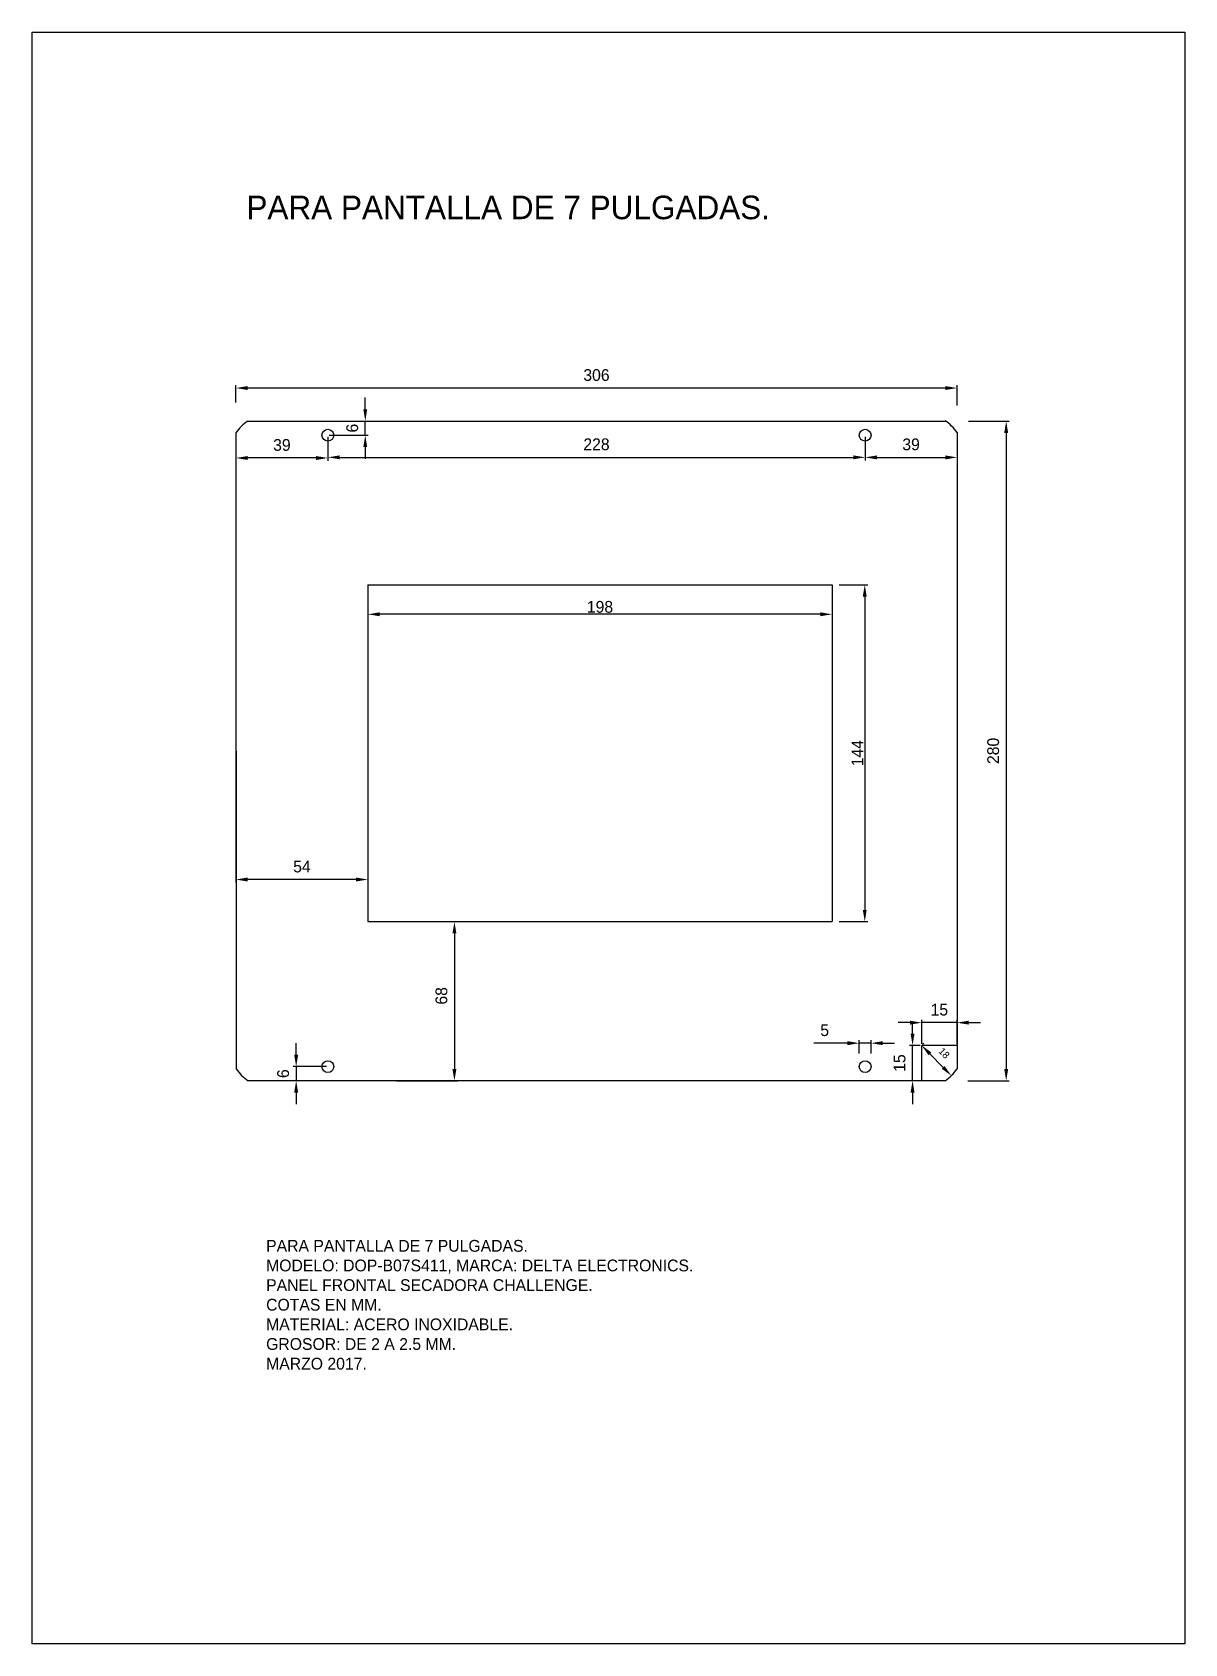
# Model space of a CAD drawing. Header units: millimetres. Extents: x 608 to 3138, y 804 to 1552.
# Drawn here: x 2648 to 3138, y 857 to 1541 of the extents above; entities that cross this region are included whole.
import ezdxf

# ---------------------------------------------------------------- set-up
doc = ezdxf.new("R2010")
doc.units = ezdxf.units.MM
doc.dimstyles.new('ISO-25', dxfattribs={"dimtxt": 2.5, "dimasz": 2.5, "dimexe": 1.25, "dimexo": 0.625, "dimtad": 1, "dimtxsty": 'Standard', "dimcen": 2.5, "dimadec": 0, "dimazin": 0, "dimtfac": 1, "dimtmove": 0, "dimatfit": 3, "dimfxl": 1, "dimarcsym": 0})

msp = doc.modelspace()

# ---------------------------------------------------------------- texts
at = {"width": 322.4856, "attachment_point": 1}
for s, insert, char_height in [('PARA PANTALLA DE 7 PULGADAS.', (2739.372, 1472.11), 10), ('PARA PANTALLA DE 7 PULGADAS.\\PMODELO: DOP-B07S411, MARCA: DELTA ELECTRONICS.\\PPANEL FRONTAL SECADORA CHALLENGE.     \\PCOTAS EN MM.\\PMATERIAL: ACERO INOXIDABLE.\\PGROSOR: DE 2 A 2.5 MM.\\PMARZO 2017.', (2747.734, 1028.841), 5)]:
    msp.add_mtext(s, dxfattribs=dict(at, insert=insert, char_height=char_height))

# ---------------------------------------------------------------- blocks, each defined once
blk = doc.blocks.new('*D51')
at = {"color": 0, "lineweight": -2, "transparency": 16777216}
for p, q in [((2734.93, 1384.28), (2734.93, 1391.68)), ((3035.93, 1390.43), (2739.93, 1390.43)), ((3040.93, 1383), (3040.93, 1391.68))]:
    blk.add_line(p, q, dxfattribs=at)
at = {"color": 0, "transparency": 16777216}
for points in [[(2739.93, 1391.26), (2739.93, 1389.6), (2734.93, 1390.43)], [(3035.93, 1391.26), (3035.93, 1389.6), (3040.93, 1390.43)]]:
    blk.add_solid(points, dxfattribs=at)
at = {"layer": 'Defpoints', "color": 0, "transparency": 16777216}
for p in [(2734.93, 1390.43), (2734.93, 1383.66), (3040.93, 1382.38)]:
    blk.add_point(p, dxfattribs=at)
at = {"color": 0, "transparency": 16777216, "insert": (2887.93, 1395.93), "char_height": 5, "attachment_point": 5}
blk.add_mtext('306', dxfattribs=at)
blk = doc.blocks.new('*D52')
at = {"color": 0, "lineweight": -2, "transparency": 16777216}
for p, q in [((3045.77, 1376.42), (3063.05, 1376.42)), ((3061.8, 1371.42), (3061.8, 1101.42)), ((3045.46, 1096.42), (3063.05, 1096.42))]:
    blk.add_line(p, q, dxfattribs=at)
at = {"color": 0, "transparency": 16777216}
for points in [[(3060.97, 1371.42), (3062.63, 1371.42), (3061.8, 1376.42)], [(3060.97, 1101.42), (3062.63, 1101.42), (3061.8, 1096.42)]]:
    blk.add_solid(points, dxfattribs=at)
at = {"layer": 'Defpoints', "color": 0, "transparency": 16777216}
for p in [(3045.15, 1376.42), (3044.83, 1096.42), (3061.8, 1096.42)]:
    blk.add_point(p, dxfattribs=at)
at = {"color": 0, "transparency": 16777216, "insert": (3056.3, 1236.42), "char_height": 5, "attachment_point": 5, "rotation": 90}
blk.add_mtext('280', dxfattribs=at)
blk = doc.blocks.new('*D53')
at = {"color": 0, "lineweight": -2, "transparency": 16777216}
for p, q in [((2773.93, 1369.8), (2773.93, 1359.78)), ((3001.93, 1369.8), (3001.93, 1359.78)), ((2778.93, 1361.03), (2996.93, 1361.03))]:
    blk.add_line(p, q, dxfattribs=at)
at = {"color": 0, "transparency": 16777216}
for points in [[(2778.93, 1361.86), (2778.93, 1360.2), (2773.93, 1361.03)], [(2996.93, 1361.86), (2996.93, 1360.2), (3001.93, 1361.03)]]:
    blk.add_solid(points, dxfattribs=at)
at = {"layer": 'Defpoints', "color": 0, "transparency": 16777216}
for p in [(2773.93, 1370.42), (3001.93, 1370.42), (3001.93, 1361.03)]:
    blk.add_point(p, dxfattribs=at)
at = {"color": 0, "transparency": 16777216, "insert": (2887.93, 1366.53), "char_height": 5, "attachment_point": 5}
blk.add_mtext('228', dxfattribs=at)
blk = doc.blocks.new('*D54')
at = {"color": 0, "lineweight": -2, "transparency": 16777216}
for p, q in [((3001.93, 1369.8), (3001.93, 1359.75)), ((3040.93, 1369.8), (3040.93, 1359.75)), ((3006.93, 1361), (3035.93, 1361))]:
    blk.add_line(p, q, dxfattribs=at)
at = {"color": 0, "transparency": 16777216}
for points in [[(3006.93, 1361.83), (3006.93, 1360.16), (3001.93, 1361)], [(3035.93, 1361.83), (3035.93, 1360.16), (3040.93, 1361)]]:
    blk.add_solid(points, dxfattribs=at)
at = {"layer": 'Defpoints', "color": 0, "transparency": 16777216}
for p in [(3001.93, 1370.42), (3040.93, 1370.42), (3040.93, 1361)]:
    blk.add_point(p, dxfattribs=at)
at = {"color": 0, "transparency": 16777216, "insert": (3021.43, 1366.5), "char_height": 5, "attachment_point": 5}
blk.add_mtext('39', dxfattribs=at)
blk = doc.blocks.new('*D55')
at = {"color": 0, "lineweight": -2, "transparency": 16777216}
for p, q in [((2734.93, 1369.8), (2734.93, 1359.5)), ((2773.93, 1369.8), (2773.93, 1359.5)), ((2768.93, 1360.75), (2739.93, 1360.75))]:
    blk.add_line(p, q, dxfattribs=at)
at = {"color": 0, "transparency": 16777216}
for points in [[(2739.93, 1361.58), (2739.93, 1359.91), (2734.93, 1360.75)], [(2768.93, 1361.58), (2768.93, 1359.91), (2773.93, 1360.75)]]:
    blk.add_solid(points, dxfattribs=at)
at = {"layer": 'Defpoints', "color": 0, "transparency": 16777216}
for p in [(2734.93, 1370.42), (2773.93, 1370.42), (2734.93, 1360.75)]:
    blk.add_point(p, dxfattribs=at)
at = {"color": 0, "transparency": 16777216, "insert": (2754.43, 1366.25), "char_height": 5, "attachment_point": 5}
blk.add_mtext('39', dxfattribs=at)
blk = doc.blocks.new('*D58')
at = {"color": 0, "lineweight": -2, "transparency": 16777216}
for p, q in [((2760.48, 1107.42), (2760.48, 1112.42)), ((2773.31, 1102.42), (2759.23, 1102.42)), ((2760.48, 1102.42), (2760.48, 1096.42)), ((2773.08, 1096.42), (2759.23, 1096.42)), ((2760.48, 1091.42), (2760.48, 1086.42))]:
    blk.add_line(p, q, dxfattribs=at)
at = {"color": 0, "transparency": 16777216}
for points in [[(2759.65, 1107.42), (2761.32, 1107.42), (2760.48, 1102.42)], [(2759.65, 1091.42), (2761.32, 1091.42), (2760.48, 1096.42)]]:
    blk.add_solid(points, dxfattribs=at)
at = {"layer": 'Defpoints', "color": 0, "transparency": 16777216}
for p in [(2773.93, 1102.42), (2760.48, 1096.42), (2773.71, 1096.42)]:
    blk.add_point(p, dxfattribs=at)
at = {"color": 0, "transparency": 16777216, "insert": (2754.98, 1099.42), "char_height": 5, "attachment_point": 5, "rotation": 90}
blk.add_mtext('6', dxfattribs=at)
blk = doc.blocks.new('*D59')
at = {"color": 0, "lineweight": -2, "transparency": 16777216}
for p, q in [((2789.81, 1381.42), (2789.81, 1386.42)), ((2774.57, 1376.42), (2791.06, 1376.42)), ((2789.81, 1370.42), (2789.81, 1376.42)), ((2774.56, 1370.42), (2791.06, 1370.42)), ((2789.81, 1365.42), (2789.81, 1360.42))]:
    blk.add_line(p, q, dxfattribs=at)
at = {"color": 0, "transparency": 16777216}
for points in [[(2788.98, 1381.42), (2790.65, 1381.42), (2789.81, 1376.42)], [(2788.98, 1365.42), (2790.65, 1365.42), (2789.81, 1370.42)]]:
    blk.add_solid(points, dxfattribs=at)
at = {"layer": 'Defpoints', "color": 0, "transparency": 16777216}
for p in [(2773.95, 1376.42), (2789.81, 1376.42), (2773.93, 1370.42)]:
    blk.add_point(p, dxfattribs=at)
at = {"color": 0, "transparency": 16777216, "insert": (2784.31, 1373.42), "char_height": 5, "attachment_point": 5, "rotation": 90}
blk.add_mtext('6', dxfattribs=at)
blk = doc.blocks.new('*D60')
at = {"color": 0, "lineweight": -2, "transparency": 16777216}
for p, q in [((2994.43, 1112.36), (2980.1, 1112.36)), ((2999.43, 1107.92), (2999.43, 1113.61)), ((3004.43, 1112.36), (2999.43, 1112.36)), ((3004.43, 1108.03), (3004.43, 1113.61)), ((3009.43, 1112.36), (3014.43, 1112.36))]:
    blk.add_line(p, q, dxfattribs=at)
at = {"color": 0, "transparency": 16777216}
for points in [[(2994.43, 1113.2), (2994.43, 1111.53), (2999.43, 1112.36)], [(3009.43, 1113.2), (3009.43, 1111.53), (3004.43, 1112.36)]]:
    blk.add_solid(points, dxfattribs=at)
at = {"layer": 'Defpoints', "color": 0, "transparency": 16777216}
for p in [(2999.43, 1112.36), (2999.43, 1107.3), (3004.43, 1107.41)]:
    blk.add_point(p, dxfattribs=at)
at = {"color": 0, "transparency": 16777216, "insert": (2984.77, 1117.86), "char_height": 5, "attachment_point": 5}
blk.add_mtext('5', dxfattribs=at)
blk = doc.blocks.new('*D62')
at = {"color": 0, "lineweight": -2, "transparency": 16777216}
for p, q in [((2734.93, 1301.82), (2734.93, 1180.57)), ((2790.92, 1301.82), (2790.92, 1180.57)), ((2785.92, 1181.82), (2739.93, 1181.82))]:
    blk.add_line(p, q, dxfattribs=at)
at = {"color": 0, "transparency": 16777216}
for points in [[(2739.93, 1182.66), (2739.93, 1180.99), (2734.93, 1181.82)], [(2785.92, 1182.66), (2785.92, 1180.99), (2790.92, 1181.82)]]:
    blk.add_solid(points, dxfattribs=at)
at = {"layer": 'Defpoints', "color": 0, "transparency": 16777216}
for p in [(2734.93, 1302.45), (2790.92, 1302.45), (2734.93, 1181.82)]:
    blk.add_point(p, dxfattribs=at)
at = {"color": 0, "transparency": 16777216, "insert": (2762.93, 1187.32), "char_height": 5, "attachment_point": 5}
blk.add_mtext('54', dxfattribs=at)
blk = doc.blocks.new('*D63')
at = {"color": 0, "lineweight": -2, "transparency": 16777216}
for p, q in [((2803.05, 1163.95), (2828.9, 1163.95)), ((2827.65, 1158.95), (2827.65, 1101.42)), ((2803.05, 1096.42), (2828.9, 1096.42))]:
    blk.add_line(p, q, dxfattribs=at)
at = {"color": 0, "transparency": 16777216}
for points in [[(2826.81, 1158.95), (2828.48, 1158.95), (2827.65, 1163.95)], [(2826.81, 1101.42), (2828.48, 1101.42), (2827.65, 1096.42)]]:
    blk.add_solid(points, dxfattribs=at)
at = {"layer": 'Defpoints', "color": 0, "transparency": 16777216}
for p in [(2802.42, 1163.95), (2802.42, 1096.42), (2827.65, 1096.42)]:
    blk.add_point(p, dxfattribs=at)
at = {"color": 0, "transparency": 16777216, "insert": (2822.15, 1132.44), "char_height": 5, "attachment_point": 5, "rotation": 90}
blk.add_mtext('68', dxfattribs=at)
blk = doc.blocks.new('*D61')
at = {"color": 0, "lineweight": -2, "transparency": 16777216}
for p, q in [((3026.38, 1111.86), (3026.83, 1112.3)), ((3035.05, 1102.1), (3029.43, 1107.85)), ((3038.99, 1098.97), (3039.44, 1099.41))]:
    blk.add_line(p, q, dxfattribs=at)
at = {"color": 0, "transparency": 16777216}
for points in [[(3030.02, 1108.43), (3028.83, 1107.26), (3025.93, 1111.42)], [(3035.64, 1102.69), (3034.45, 1101.52), (3038.55, 1098.53)]]:
    blk.add_solid(points, dxfattribs=at)
at = {"layer": 'Defpoints', "color": 0, "transparency": 16777216}
for p in [(3025.93, 1111.42), (3025.93, 1111.42), (3038.55, 1098.53)]:
    blk.add_point(p, dxfattribs=at)
at = {"color": 0, "transparency": 16777216, "insert": (3035.45, 1108.12), "char_height": 3, "attachment_point": 5, "rotation": 314.37789}
blk.add_mtext('18', dxfattribs=at)
blk = doc.blocks.new('*D64')
at = {"color": 0, "lineweight": -2, "transparency": 16777216}
for p, q in [((3025.93, 1112.05), (3025.93, 1122.32)), ((3040.93, 1112.05), (3040.93, 1122.32)), ((3020.93, 1121.07), (3015.93, 1121.07)), ((3040.93, 1121.07), (3025.93, 1121.07)), ((3045.93, 1121.07), (3050.93, 1121.07))]:
    blk.add_line(p, q, dxfattribs=at)
at = {"color": 0, "transparency": 16777216}
for points in [[(3020.93, 1121.91), (3020.93, 1120.24), (3025.93, 1121.07)], [(3045.93, 1121.91), (3045.93, 1120.24), (3040.93, 1121.07)]]:
    blk.add_solid(points, dxfattribs=at)
at = {"layer": 'Defpoints', "color": 0, "transparency": 16777216}
for p in [(3025.93, 1121.07), (3025.93, 1111.42), (3040.93, 1111.42)]:
    blk.add_point(p, dxfattribs=at)
at = {"color": 0, "transparency": 16777216, "insert": (3033.43, 1126.57), "char_height": 5, "attachment_point": 5}
blk.add_mtext('15', dxfattribs=at)
blk = doc.blocks.new('*D65')
at = {"color": 0, "lineweight": -2, "transparency": 16777216}
for p, q in [((3022.07, 1116.42), (3022.07, 1121.42)), ((3025.31, 1111.42), (3020.82, 1111.42)), ((3022.07, 1096.42), (3022.07, 1111.42)), ((3025.31, 1096.42), (3020.82, 1096.42)), ((3022.07, 1091.42), (3022.07, 1086.42))]:
    blk.add_line(p, q, dxfattribs=at)
at = {"color": 0, "transparency": 16777216}
for points in [[(3021.23, 1116.42), (3022.9, 1116.42), (3022.07, 1111.42)], [(3021.23, 1091.42), (3022.9, 1091.42), (3022.07, 1096.42)]]:
    blk.add_solid(points, dxfattribs=at)
at = {"layer": 'Defpoints', "color": 0, "transparency": 16777216}
for p in [(3022.07, 1111.42), (3025.93, 1111.42), (3025.93, 1096.42)]:
    blk.add_point(p, dxfattribs=at)
at = {"color": 0, "transparency": 16777216, "insert": (3016.57, 1103.92), "char_height": 5, "attachment_point": 5, "rotation": 90}
blk.add_mtext('15', dxfattribs=at)
blk = doc.blocks.new('*D82')
at = {"color": 0, "lineweight": -2, "transparency": 16777216}
for p, q in [((2990.92, 1306.95), (3003.03, 1306.95)), ((3001.78, 1301.95), (3001.78, 1168.95)), ((2990.92, 1163.95), (3003.03, 1163.95))]:
    blk.add_line(p, q, dxfattribs=at)
at = {"color": 0, "transparency": 16777216}
for points in [[(3000.95, 1301.95), (3002.61, 1301.95), (3001.78, 1306.95)], [(3000.95, 1168.95), (3002.61, 1168.95), (3001.78, 1163.95)]]:
    blk.add_solid(points, dxfattribs=at)
at = {"layer": 'Defpoints', "color": 0, "transparency": 16777216}
for p in [(2987.92, 1306.95), (2987.92, 1163.95), (3001.78, 1163.95)]:
    blk.add_point(p, dxfattribs=at)
at = {"color": 0, "transparency": 16777216, "insert": (2998.66, 1235.45), "char_height": 5, "attachment_point": 5, "rotation": 90}
blk.add_mtext('144', dxfattribs=at)
blk = doc.blocks.new('*D83')
at = {"color": 0, "lineweight": -2, "transparency": 16777216}
for p, q in [((2790.92, 1303.95), (2790.92, 1293.16)), ((2987.92, 1303.95), (2987.92, 1293.16)), ((2982.92, 1294.41), (2795.92, 1294.41))]:
    blk.add_line(p, q, dxfattribs=at)
at = {"color": 0, "transparency": 16777216}
for points in [[(2795.92, 1295.24), (2795.92, 1293.58), (2790.92, 1294.41)], [(2982.92, 1295.24), (2982.92, 1293.58), (2987.92, 1294.41)]]:
    blk.add_solid(points, dxfattribs=at)
at = {"layer": 'Defpoints', "color": 0, "transparency": 16777216}
for p in [(2790.92, 1306.95), (2987.92, 1306.95), (2790.92, 1294.41)]:
    blk.add_point(p, dxfattribs=at)
at = {"color": 0, "transparency": 16777216, "insert": (2889.42, 1297.53), "char_height": 5, "attachment_point": 5}
blk.add_mtext('198', dxfattribs=at)

# ---------------------------------------------------------------- dimensions: what is measured, and where the dimension line sits
for base, p1, p2, picture, middle in [((2734.932, 1390.43), (3040.932, 1382.38), (2734.932, 1383.656), '*D51', (2887.932, 1390.43)), ((2734.932, 1360.747), (2773.932, 1370.421), (2734.932, 1370.421), '*D55', (2754.432, 1360.747))]:
    dim = msp.add_linear_dim(base=base, p1=p1, p2=p2, dimstyle='ISO-25', override={"dimtxt": 5, "dimasz": 5, "dimgap": 3})
    dim.commit()
    dim.dimension.update_dxf_attribs({"geometry": picture, "text_midpoint": middle, "dimtype": 160})
for base, p1, p2, picture, middle in [((2789.813, 1376.421), (2773.932, 1370.421), (2773.946, 1376.421), '*D59', (2789.813, 1373.421)), ((3061.799, 1096.421), (3045.15, 1376.421), (3044.832, 1096.421), '*D52', (3061.799, 1236.421)), ((2760.483, 1096.421), (2773.932, 1102.421), (2773.709, 1096.421), '*D58', (2760.483, 1099.421))]:
    dim = msp.add_linear_dim(base=base, p1=p1, p2=p2, angle=90, dimstyle='ISO-25', override={"dimtxt": 5, "dimasz": 5, "dimgap": 3})
    dim.commit()
    dim.dimension.update_dxf_attribs({"geometry": picture, "text_midpoint": middle, "dimtype": 160})
for base, p1, p2, picture, middle in [((3001.932, 1361.031), (2773.932, 1370.421), (3001.932, 1370.421), '*D53', (2887.932, 1366.531)), ((3040.932, 1360.998), (3001.932, 1370.421), (3040.932, 1370.421), '*D54', (3021.432, 1366.498)), ((2999.432, 1112.362), (3004.432, 1107.41), (2999.432, 1107.3), '*D60', (2984.765, 1117.862))]:
    dim = msp.add_linear_dim(base=base, p1=p1, p2=p2, dimstyle='ISO-25', override={"dimtxt": 5, "dimasz": 5, "dimgap": 3})
    dim.commit()
    dim.dimension.update_dxf_attribs({"geometry": picture, "text_midpoint": middle})
for base, p1, p2, text, override, picture, middle in [((2790.921, 1294.408), (2987.921, 1306.95), (2790.921, 1306.95), '198', {"dimtxt": 5, "dimasz": 5, "dimexo": 3}, '*D83', (2889.421, 1297.533)), ((2734.932, 1181.823), (2790.921, 1302.45), (2734.932, 1302.45), '54', {"dimtxt": 5, "dimasz": 5, "dimgap": 3}, '*D62', (2762.926, 1187.323))]:
    dim = msp.add_linear_dim(base=base, p1=p1, p2=p2, text=text, dimstyle='ISO-25', override=override)
    dim.commit()
    dim.dimension.update_dxf_attribs({"geometry": picture, "text_midpoint": middle})
dim = msp.add_linear_dim(base=(3001.78, 1163.95), p1=(2987.921, 1306.95), p2=(2987.921, 1163.95), angle=90, text='144', dimstyle='ISO-25', override={"dimtxt": 5, "dimasz": 5, "dimexo": 3})
dim.commit()
dim.dimension.update_dxf_attribs({"geometry": '*D82', "text_midpoint": (2998.655, 1235.45)})
dim = msp.add_linear_dim(base=(2827.648, 1096.421), p1=(2802.421, 1163.95), p2=(2802.421, 1096.421), angle=90, text='68', dimstyle='ISO-25', override={"dimtxt": 5, "dimasz": 5, "dimgap": 3})
dim.commit()
dim.dimension.update_dxf_attribs({"geometry": '*D63', "text_midpoint": (2827.648, 1132.436), "dimtype": 160})
dim = msp.add_aligned_dim(p1=(3040.932, 1111.421), p2=(3025.932, 1111.421), distance=-9.652, dimstyle='ISO-25', override={"dimtxt": 5, "dimasz": 5, "dimgap": 3})
dim.commit()
dim.dimension.update_dxf_attribs({"geometry": '*D64', "text_midpoint": (3033.432, 1126.573)})
dim = msp.add_linear_dim(base=(3022.066, 1111.421), p1=(3025.932, 1096.421), p2=(3025.932, 1111.421), angle=90, dimstyle='ISO-25', override={"dimtxt": 5, "dimasz": 5, "dimgap": 3})
dim.commit()
dim.dimension.update_dxf_attribs({"geometry": '*D65', "text_midpoint": (3016.566, 1103.921)})
dim = msp.add_aligned_dim(p1=(3038.545, 1098.531), p2=(3025.932, 1111.421), distance=0, text='18', dimstyle='ISO-25', override={"dimtxt": 3, "dimasz": 5, "dimgap": 3})
dim.commit()
dim.dimension.update_dxf_attribs({"geometry": '*D61', "text_midpoint": (3035.455, 1108.123)})

# ---------------------------------------------------------------- linework, layer by layer
for p, q in [((2739.953, 1376.421), (3036.093, 1376.421)), ((2734.932, 1371.415), (2735.079, 1101.471)), ((3040.932, 1371.514), (3040.932, 1101.471)), ((2790.921, 1306.95), (2987.921, 1306.95)), ((2790.921, 1306.95), (2790.921, 1163.95)), ((2987.921, 1306.95), (2987.921, 1163.95)), ((2790.921, 1163.95), (2987.921, 1163.95)), ((3040.932, 1111.421), (3025.932, 1111.421)), ((3025.932, 1096.421), (3025.932, 1111.421)), ((3035.882, 1096.421), (2740.129, 1096.421))]:
    msp.add_line(p, q)
msp.add_lwpolyline([(2648.484, 1541.473), (3137.579, 1541.473), (3137.579, 857.43), (2648.484, 857.43)], close=True)
for centre in [(2773.932, 1370.421), (3001.932, 1370.421), (2773.932, 1102.421), (3001.932, 1102.421)]:
    msp.add_circle(centre, 2.5)
for centre, start, end in [((2749.903, 1361.421), 123.55731, 146.44269), ((3025.932, 1361.564), 33.55731, 56.44269), ((2750.079, 1111.421), 213.55731, 236.44269), ((3025.932, 1111.421), 303.55731, 326.44269)]:
    msp.add_arc(centre, 18, start, end)

msp.set_redraw_order([(e.dxf.handle, doc.entitydb.next_handle()) for e in msp.query("TEXT MTEXT ATTDEF DIMENSION ARC_DIMENSION")])  # texts and dimensions are drawn at this point

doc.saveas('drawing.dxf')
